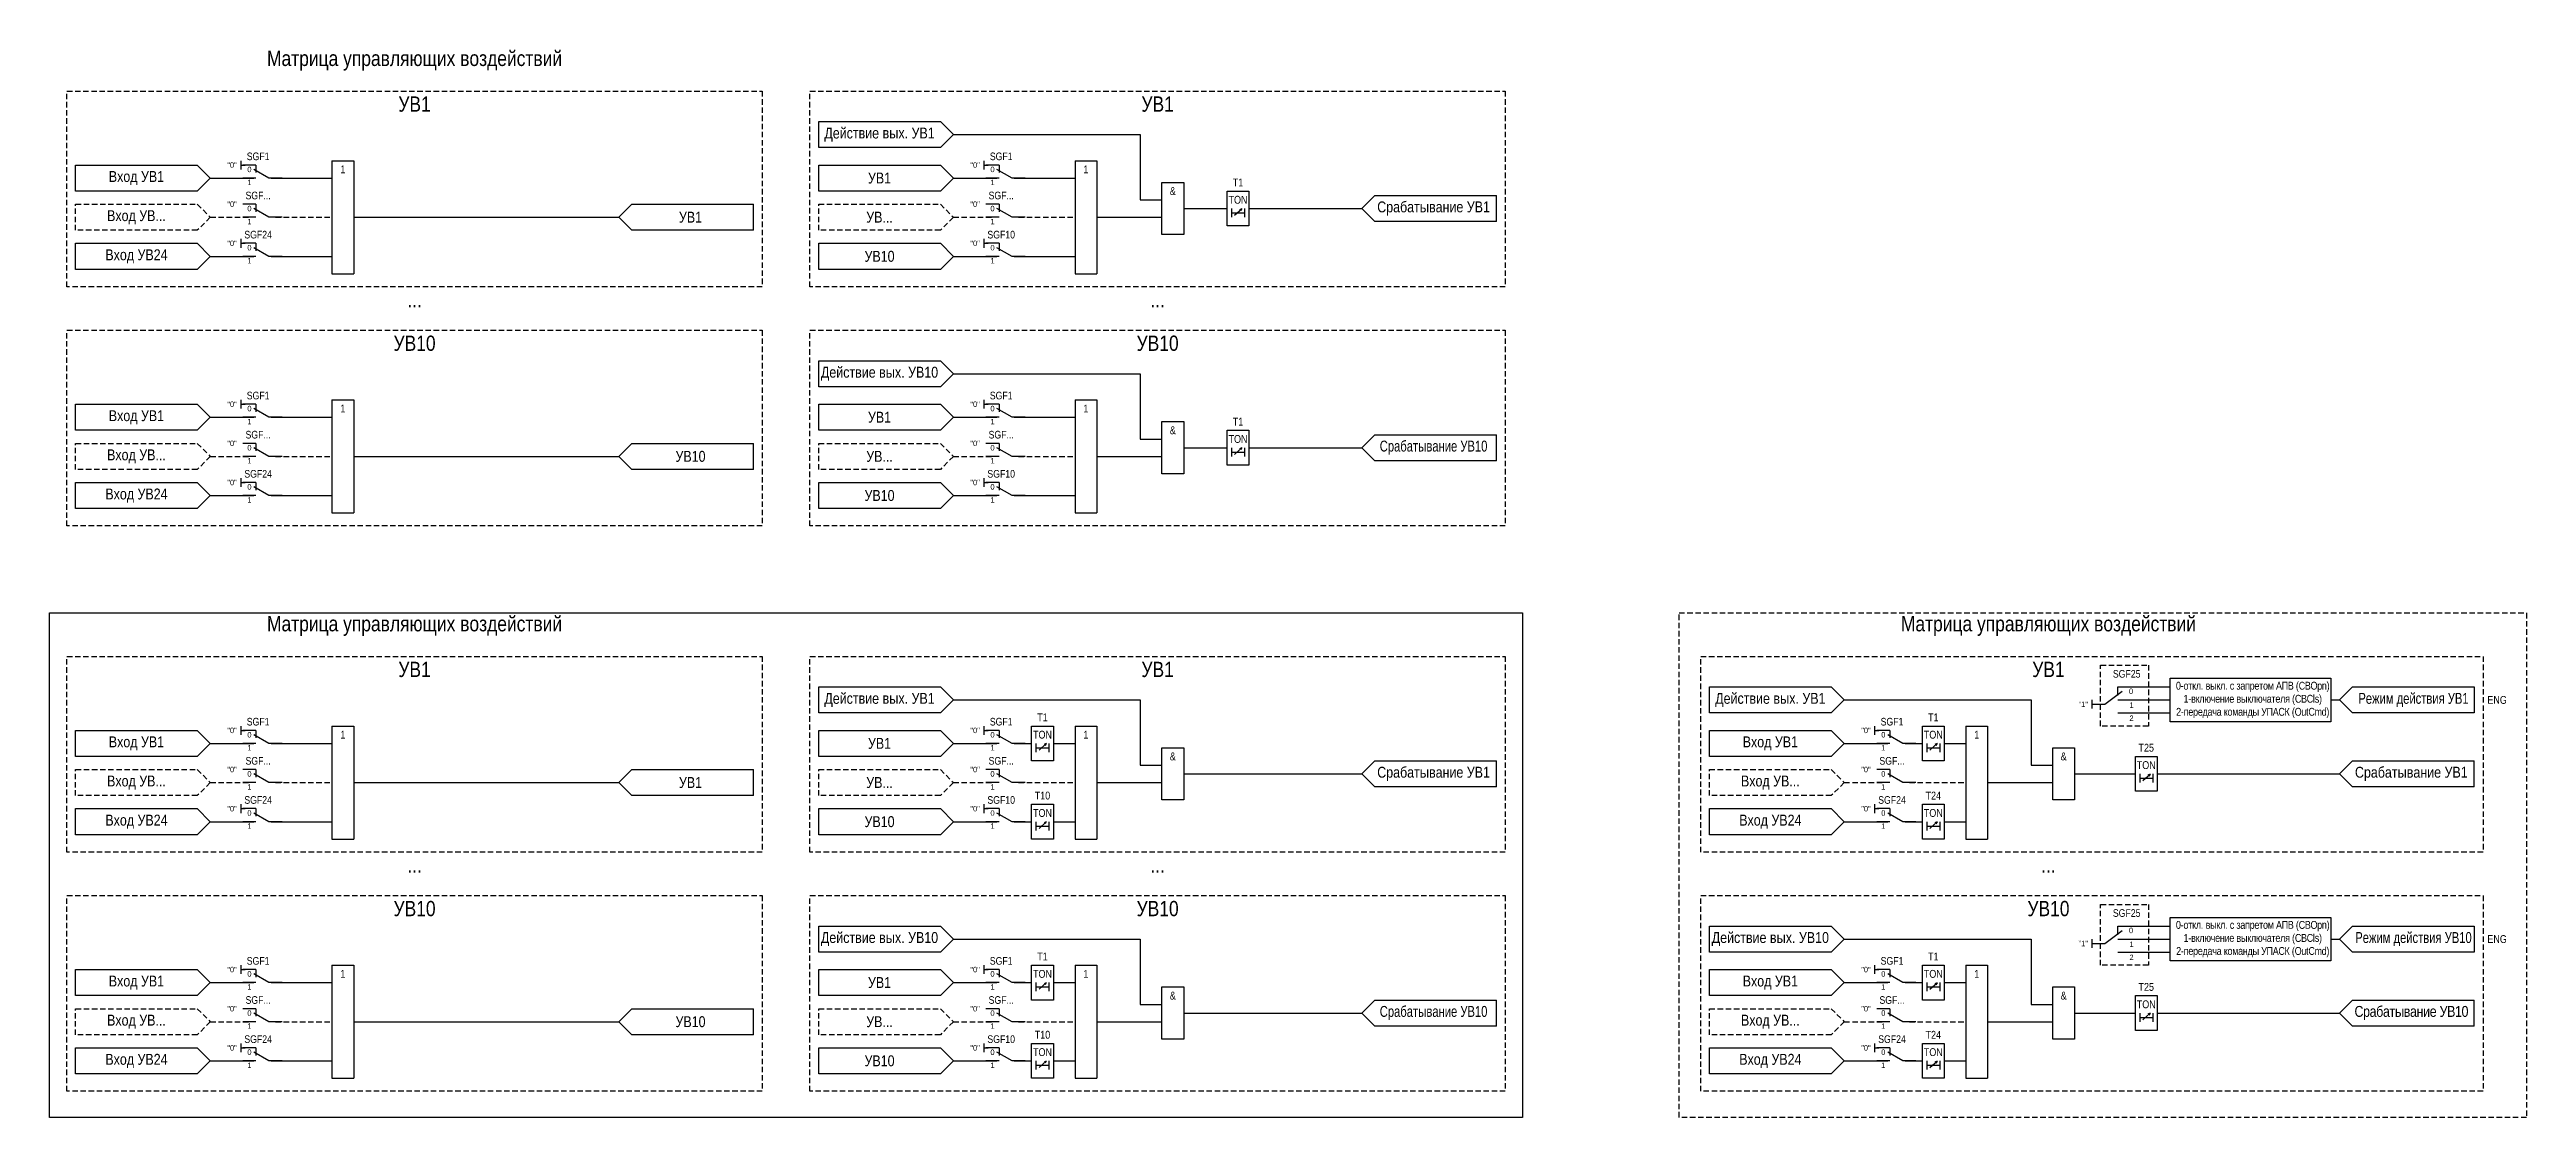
# Model space of a CAD drawing. Header units: millimetres. Extents: x -6343 to 676, y -1039 to 887.
# Drawn here: x -2788 to -2218, y 470 to 716 of the extents above; entities that cross this region are included whole.
import ezdxf
from ezdxf.enums import TextEntityAlignment as Align

# ---------------------------------------------------------------- set-up
doc = ezdxf.new("R2010")
doc.units = ezdxf.units.MM
doc.linetypes.add('штриховая2', pattern=[0.375, 0.25, -0.125])
doc.layers.add('Основная', color=7, linetype='Continuous')
doc.styles.add('2.5_Gost_RD', font='ARIALN.TTF', dxfattribs={"height": 2.5})
doc.styles.add('3.5_Gost_RD', font='ARIALN.TTF', dxfattribs={"height": 3.5})
doc.styles.add('Вывод', font='ARIALN.TTF', dxfattribs={"height": 2.5})
doc.styles.add('Компонент', font='ARIALN.TTF', dxfattribs={"height": 3.5})

msp = doc.modelspace()

# ---------------------------------------------------------------- texts
at = {"color": 30, "ltscale": 100, "char_height": 3.5, "attachment_point": 5, "style": '3.5_Gost_RD'}
for s, insert, width in [('Матрица управляющих воздействий', (-2704, 713), 168), ('УВ1', (-2704, 703), 160), ('УВ1', (-2533, 703), 160), ('...', (-2704, 658), 160), ('...', (-2533, 658), 160), ('УВ10', (-2704, 648), 160), ('УВ10', (-2533, 648), 160), ('Матрица управляющих воздействий', (-2704, 583), 168), ('Матрица управляющих воздействий', (-2328, 583), 168), ('УВ1', (-2704, 573), 160), ('УВ1', (-2533, 573), 160), ('УВ1', (-2328, 573), 160), ('...', (-2704, 528), 160), ('...', (-2533, 528), 160), ('...', (-2328, 528), 160), ('УВ10', (-2704, 518), 160), ('УВ10', (-2533, 518), 160), ('УВ10', (-2328, 518), 160)]:
    msp.add_mtext(s, dxfattribs=dict(at, insert=insert, width=width))
at = {"color": 0, "ltscale": 100, "char_height": 2.5, "width": 28, "attachment_point": 5, "style": '2.5_Gost_RD'}
for s, insert in [('{\\C256;Действие вых. УВ1}', (-2597, 696)), ('{\\C256;Вход УВ1}', (-2768, 686)), ('{\\C256;УВ1}', (-2597, 686)), ('{\\C256;Вход УВ...}', (-2768, 677)), ('{\\C256;УВ...}', (-2597, 677)), ('{\\C256;Вход УВ24}', (-2768, 668)), ('{\\C256;УВ10}', (-2597, 668)), ('{\\C256;Действие вых. УВ10}', (-2597, 641)), ('{\\C256;Вход УВ1}', (-2768, 631)), ('{\\C256;УВ1}', (-2597, 631)), ('{\\C256;Вход УВ...}', (-2768, 622)), ('{\\C256;УВ...}', (-2597, 622)), ('{\\C256;Вход УВ24}', (-2768, 613)), ('{\\C256;УВ10}', (-2597, 613)), ('{\\C256;Действие вых. УВ1}', (-2597, 566)), ('{\\C256;Действие вых. УВ1}', (-2392, 566)), ('{\\C256;Вход УВ1}', (-2768, 556)), ('{\\C256;УВ1}', (-2597, 556)), ('{\\C256;Вход УВ1}', (-2392, 556)), ('{\\C256;Вход УВ...}', (-2768, 547)), ('{\\C256;УВ...}', (-2597, 547)), ('{\\C256;Вход УВ...}', (-2392, 547)), ('{\\C256;Вход УВ24}', (-2768, 538)), ('{\\C256;УВ10}', (-2597, 538)), ('{\\C256;Вход УВ24}', (-2392, 538)), ('{\\C256;Действие вых. УВ10}', (-2597, 511)), ('{\\C256;Действие вых. УВ10}', (-2392, 511)), ('{\\C256;Вход УВ1}', (-2768, 501)), ('{\\C256;УВ1}', (-2597, 501)), ('{\\C256;Вход УВ1}', (-2392, 501)), ('{\\C256;Вход УВ...}', (-2768, 492)), ('{\\C256;УВ...}', (-2597, 492)), ('{\\C256;Вход УВ...}', (-2392, 492)), ('{\\C256;Вход УВ24}', (-2768, 483)), ('{\\C256;Вход УВ24}', (-2392, 483)), ('{\\C256;УВ10}', (-2597, 483))]:
    msp.add_mtext(s, dxfattribs=dict(at, insert=insert))
at = {"ltscale": 100, "attachment_point": 5, "style": '2.5_Gost_RD'}
for s, insert, char_height, width in [('1', (-2720.5, 688), 1.8, 5), ('1', (-2549.5, 688), 1.8, 5), ('T1', (-2514.5, 685), 1.8, 5), ('&', (-2529.5, 683), 1.8, 5), ('TON', (-2514.5, 681), 1.8, 5), ('Срабатывание УВ1', (-2469.5, 679), 2.5, 27), ('УВ1', (-2640.5, 677), 2.5, 27), ('1', (-2720.5, 633), 1.8, 5), ('1', (-2549.5, 633), 1.8, 5), ('&', (-2529.5, 628), 1.8, 5), ('T1', (-2514.5, 630), 1.8, 5), ('УВ10', (-2640.5, 622), 2.5, 27), ('TON', (-2514.5, 626), 1.8, 5), ('{\\W0.9;Срабатывание УВ10}', (-2469.5, 624), 2.5, 27), ('{\\T0.95;0-откл. выкл. с запретом АПВ (CBOpn)\\P1-включение выключателя (CBCls)}\\P{\\T0.95;2-передача команды УПАСК (OutCmd)}', (-2281, 566), 1.8, 36), ('{\\W0.9;Режим действия УВ1}', (-2244, 566), 2.5, 27), ('ENG', (-2224.75, 566), 1.8, 7.5), ('1', (-2720.5, 558), 1.8, 5), ('TON', (-2559.5, 558), 1.8, 5), ('T1', (-2559.5, 562), 1.8, 5), ('1', (-2549.5, 558), 1.8, 5), ('TON', (-2354.5, 558), 1.8, 5), ('T1', (-2354.5, 562), 1.8, 5), ('1', (-2344.5, 558), 1.8, 5), ('&', (-2529.5, 553), 1.8, 5), ('&', (-2324.5, 553), 1.8, 5), ('T25', (-2305.5, 555), 1.8, 5), ('УВ1', (-2640.5, 547), 2.5, 27), ('Срабатывание УВ1', (-2469.5, 549), 2.5, 27), ('TON', (-2305.5, 551), 1.8, 5), ('Срабатывание УВ1', (-2244.5, 549), 2.5, 27), ('T10', (-2559.5, 544), 1.8, 5), ('T24', (-2354.5, 544), 1.8, 5), ('TON', (-2559.5, 540), 1.8, 5), ('TON', (-2354.5, 540), 1.8, 5), ('{\\T0.95;0-откл. выкл. с запретом АПВ (CBOpn)\\P1-включение выключателя (CBCls)}\\P{\\T0.95;2-передача команды УПАСК (OutCmd)}', (-2281, 511), 1.8, 36), ('T1', (-2559.5, 507), 1.8, 5), ('T1', (-2354.5, 507), 1.8, 5), ('{\\W0.9;Режим действия УВ10}', (-2244, 511), 2.5, 27), ('ENG', (-2224.75, 511), 1.8, 7.5), ('1', (-2720.5, 503), 1.8, 5), ('TON', (-2559.5, 503), 1.8, 5), ('1', (-2549.5, 503), 1.8, 5), ('TON', (-2354.5, 503), 1.8, 5), ('1', (-2344.5, 503), 1.8, 5), ('&', (-2529.5, 498), 1.8, 5), ('&', (-2324.5, 498), 1.8, 5), ('TON', (-2305.5, 496), 1.8, 5), ('T25', (-2305.5, 500), 1.8, 5), ('УВ10', (-2640.5, 492), 2.5, 27), ('{\\W0.9;Срабатывание УВ10}', (-2469.5, 494), 2.5, 27), ('{\\T0.95;Срабатывание УВ10}', (-2244.5, 494), 2.5, 27), ('TON', (-2559.5, 485), 1.8, 5), ('T10', (-2559.5, 489), 1.8, 5), ('TON', (-2354.5, 485), 1.8, 5), ('T24', (-2354.5, 489), 1.8, 5)]:
    msp.add_mtext(s, dxfattribs=dict(at, insert=insert, char_height=char_height, width=width))
at = {"ltscale": 100, "char_height": 1.25, "attachment_point": 1, "style": '3.5_Gost_RD'}
for s, insert in [('1', (-2309.36, 565.43)), ('2', (-2309.36, 562.43)), ('2', (-2309.36, 507.43)), ('1', (-2309.36, 510.43))]:
    msp.add_mtext_dynamic_manual_height_columns(s, width=2, gutter_width=17.5, heights=[0], dxfattribs=dict(at, insert=insert))
at = {"layer": 'Основная'}
for tag, text, height, style, p in [('SGF25', '-S', 1.75, 'Компонент', (-2310, 572)), ('"1"', '1', 1.25, 'Вывод', (-2320, 565)), ('0', '2', 1.25, 'Вывод', (-2309, 568)), ('SGF25', '-S', 1.75, 'Компонент', (-2310, 517)), ('0', '2', 1.25, 'Вывод', (-2309, 513)), ('"1"', '1', 1.25, 'Вывод', (-2320, 510))]:
    msp.add_attdef(tag, text=text, height=height, dxfattribs=dict(at, style=style)).set_placement(p, align=Align.MIDDLE_CENTER)

# ---------------------------------------------------------------- blocks, each defined once
blk = doc.blocks.new('*U79')
at = {"layer": 'Основная', "color": 0}
blk.add_line((0, 0), (7, 4), dxfattribs=at)
at = {"layer": 'Основная', "ltscale": 0.35}
blk.add_line((6, 6), (6, 2.5), dxfattribs=at)
blk = doc.blocks.new('*U81')
at = {"layer": 'Основная', "color": 0}
for p, q in [((-3, 6), (-9, 6)), ((-3, 0), (-9, 0)), ((9, 0), (3, 0))]:
    blk.add_line(p, q, dxfattribs=at)
at = {"layer": 'Основная', "ltscale": 0.25, "xscale": -1}
blk.add_blockref('*U79', (3, 0), dxfattribs=at)
at = {"layer": 'Основная'}
for tag, height, style, p in [('ОУ', 3.5, 'Компонент', (-2, 10)), ('В1', 2.5, 'Вывод', (-14, 6)), ('В2', 2.5, 'Вывод', (-6, 4)), ('В3', 2.5, 'Вывод', (-6, -2))]:
    blk.add_attdef(tag, text='', height=height, dxfattribs=dict(at, style=style)).set_placement(p, align=Align.MIDDLE_CENTER)

# ---------------------------------------------------------------- linework, layer by layer
at = {"ltscale": 100}
for p, q in [((-2611, 699), (-2583, 699)), ((-2583, 699), (-2580, 696)), ((-2580, 696), (-2583, 693)), ((-2580, 696), (-2537, 696)), ((-2537, 696), (-2537, 681)), ((-2744, 690), (-2744, 688)), ((-2723, 690), (-2718, 690)), ((-2723, 690), (-2723, 664)), ((-2718, 690), (-2718, 664)), ((-2583, 693), (-2611, 693)), ((-2573, 690), (-2573, 688)), ((-2552, 690), (-2547, 690)), ((-2552, 690), (-2552, 664)), ((-2547, 690), (-2547, 664)), ((-2782, 689), (-2754, 689)), ((-2754, 689), (-2751, 686)), ((-2751, 686), (-2754, 683)), ((-2751, 686), (-2741, 686)), ((-2744, 689), (-2743, 689)), ((-2737, 686), (-2723, 686)), ((-2611, 689), (-2583, 689)), ((-2583, 689), (-2580, 686)), ((-2580, 686), (-2583, 683)), ((-2580, 686), (-2570, 686)), ((-2573, 689), (-2572, 689)), ((-2566, 686), (-2552, 686)), ((-2754, 683), (-2782, 683)), ((-2654, 680), (-2657, 677)), ((-2654, 680), (-2626, 680)), ((-2626, 674), (-2626, 680)), ((-2583, 683), (-2611, 683)), ((-2537, 681), (-2532, 681)), ((-2527, 679), (-2517, 679)), ((-2512, 679), (-2486, 679)), ((-2483, 682), (-2486, 679)), ((-2486, 679), (-2483, 676)), ((-2483, 682), (-2455, 682)), ((-2455, 676), (-2455, 682)), ((-2718, 677), (-2657, 677)), ((-2657, 677), (-2654, 674)), ((-2626, 674), (-2654, 674)), ((-2547, 677), (-2532, 677)), ((-2455, 676), (-2483, 676)), ((-2782, 671), (-2754, 671)), ((-2754, 671), (-2751, 668)), ((-2751, 668), (-2754, 665)), ((-2751, 668), (-2741, 668)), ((-2744, 672), (-2744, 670)), ((-2744, 671), (-2743, 671)), ((-2737, 668), (-2723, 668)), ((-2611, 671), (-2583, 671)), ((-2583, 671), (-2580, 668)), ((-2580, 668), (-2583, 665)), ((-2580, 668), (-2570, 668)), ((-2573, 672), (-2573, 670)), ((-2573, 671), (-2572, 671)), ((-2566, 668), (-2552, 668)), ((-2754, 665), (-2782, 665)), ((-2723, 664), (-2718, 664)), ((-2583, 665), (-2611, 665)), ((-2552, 664), (-2547, 664)), ((-2611, 644), (-2583, 644)), ((-2583, 644), (-2580, 641)), ((-2580, 641), (-2583, 638)), ((-2580, 641), (-2537, 641)), ((-2537, 641), (-2537, 626)), ((-2782, 634), (-2754, 634)), ((-2754, 634), (-2751, 631)), ((-2744, 635), (-2744, 633)), ((-2744, 634), (-2743, 634)), ((-2723, 635), (-2718, 635)), ((-2723, 635), (-2723, 609)), ((-2718, 635), (-2718, 609)), ((-2583, 638), (-2611, 638)), ((-2611, 634), (-2583, 634)), ((-2583, 634), (-2580, 631)), ((-2573, 635), (-2573, 633)), ((-2573, 634), (-2572, 634)), ((-2552, 635), (-2547, 635)), ((-2552, 635), (-2552, 609)), ((-2547, 635), (-2547, 609)), ((-2754, 628), (-2782, 628)), ((-2751, 631), (-2754, 628)), ((-2751, 631), (-2741, 631)), ((-2737, 631), (-2723, 631)), ((-2583, 628), (-2611, 628)), ((-2580, 631), (-2583, 628)), ((-2580, 631), (-2570, 631)), ((-2566, 631), (-2552, 631)), ((-2483, 627), (-2486, 624)), ((-2483, 627), (-2455, 627)), ((-2455, 621), (-2455, 627)), ((-2718, 622), (-2657, 622)), ((-2654, 625), (-2657, 622)), ((-2657, 622), (-2654, 619)), ((-2654, 625), (-2626, 625)), ((-2626, 619), (-2626, 625)), ((-2547, 622), (-2532, 622)), ((-2537, 626), (-2532, 626)), ((-2527, 624), (-2517, 624)), ((-2512, 624), (-2486, 624)), ((-2486, 624), (-2483, 621)), ((-2782, 616), (-2754, 616)), ((-2754, 616), (-2751, 613)), ((-2744, 617), (-2744, 615)), ((-2744, 616), (-2743, 616)), ((-2626, 619), (-2654, 619)), ((-2611, 616), (-2583, 616)), ((-2583, 616), (-2580, 613)), ((-2573, 617), (-2573, 615)), ((-2573, 616), (-2572, 616)), ((-2455, 621), (-2483, 621)), ((-2754, 610), (-2782, 610)), ((-2751, 613), (-2754, 610)), ((-2751, 613), (-2741, 613)), ((-2737, 613), (-2723, 613)), ((-2583, 610), (-2611, 610)), ((-2580, 613), (-2583, 610)), ((-2580, 613), (-2570, 613)), ((-2566, 613), (-2552, 613)), ((-2723, 609), (-2718, 609)), ((-2552, 609), (-2547, 609)), ((-2611, 569), (-2583, 569)), ((-2583, 569), (-2580, 566)), ((-2580, 566), (-2583, 563)), ((-2580, 566), (-2537, 566)), ((-2537, 566), (-2537, 551)), ((-2406, 569), (-2378, 569)), ((-2378, 569), (-2375, 566)), ((-2375, 566), (-2378, 563)), ((-2375, 566), (-2332, 566)), ((-2332, 566), (-2332, 551)), ((-2318, 566), (-2318, 564)), ((-2318, 565), (-2315, 565)), ((-2315, 565), (-2311, 568)), ((-2312, 567), (-2312, 569)), ((-2312, 569), (-2300, 569)), ((-2312, 566), (-2300, 566)), ((-2258, 569), (-2261, 566)), ((-2261, 566), (-2258, 563)), ((-2258, 569), (-2230, 569)), ((-2782, 559), (-2754, 559)), ((-2754, 559), (-2751, 556)), ((-2744, 560), (-2744, 558)), ((-2744, 559), (-2743, 559)), ((-2723, 560), (-2718, 560)), ((-2723, 560), (-2723, 534)), ((-2718, 560), (-2718, 534)), ((-2583, 563), (-2611, 563)), ((-2611, 559), (-2583, 559)), ((-2583, 559), (-2580, 556)), ((-2573, 560), (-2573, 558)), ((-2573, 559), (-2572, 559)), ((-2552, 560), (-2547, 560)), ((-2552, 560), (-2552, 534)), ((-2547, 560), (-2547, 534)), ((-2378, 563), (-2406, 563)), ((-2406, 559), (-2378, 559)), ((-2378, 559), (-2375, 556)), ((-2368, 560), (-2368, 558)), ((-2368, 559), (-2367, 559)), ((-2347, 560), (-2342, 560)), ((-2347, 560), (-2347, 534)), ((-2342, 560), (-2342, 534)), ((-2312, 563), (-2300, 563)), ((-2230, 563), (-2258, 563)), ((-2754, 553), (-2782, 553)), ((-2751, 556), (-2754, 553)), ((-2751, 556), (-2741, 556)), ((-2737, 556), (-2723, 556)), ((-2583, 553), (-2611, 553)), ((-2580, 556), (-2583, 553)), ((-2580, 556), (-2570, 556)), ((-2566, 556), (-2562, 556)), ((-2557, 556), (-2552, 556)), ((-2378, 553), (-2406, 553)), ((-2375, 556), (-2378, 553)), ((-2375, 556), (-2365, 556)), ((-2361, 556), (-2357, 556)), ((-2352, 556), (-2347, 556)), ((-2654, 550), (-2657, 547)), ((-2654, 550), (-2626, 550)), ((-2626, 544), (-2626, 550)), ((-2537, 551), (-2532, 551)), ((-2527, 549), (-2486, 549)), ((-2483, 552), (-2486, 549)), ((-2486, 549), (-2483, 546)), ((-2483, 552), (-2455, 552)), ((-2455, 546), (-2455, 552)), ((-2332, 551), (-2327, 551)), ((-2322, 549), (-2308, 549)), ((-2303, 549), (-2261, 549)), ((-2258, 552), (-2261, 549)), ((-2261, 549), (-2258, 546)), ((-2258, 552), (-2230, 552)), ((-2230, 546), (-2230, 552)), ((-2744, 542), (-2744, 540)), ((-2718, 547), (-2657, 547)), ((-2657, 547), (-2654, 544)), ((-2626, 544), (-2654, 544)), ((-2573, 542), (-2573, 540)), ((-2547, 547), (-2532, 547)), ((-2455, 546), (-2483, 546)), ((-2368, 542), (-2368, 540)), ((-2342, 547), (-2327, 547)), ((-2230, 546), (-2258, 546)), ((-2782, 541), (-2754, 541)), ((-2754, 541), (-2751, 538)), ((-2751, 538), (-2754, 535)), ((-2751, 538), (-2741, 538)), ((-2744, 541), (-2743, 541)), ((-2737, 538), (-2723, 538)), ((-2611, 541), (-2583, 541)), ((-2583, 541), (-2580, 538)), ((-2580, 538), (-2583, 535)), ((-2580, 538), (-2570, 538)), ((-2573, 541), (-2572, 541)), ((-2566, 538), (-2562, 538)), ((-2557, 538), (-2552, 538)), ((-2406, 541), (-2378, 541)), ((-2378, 541), (-2375, 538)), ((-2375, 538), (-2378, 535)), ((-2375, 538), (-2365, 538)), ((-2368, 541), (-2367, 541)), ((-2361, 538), (-2357, 538)), ((-2352, 538), (-2347, 538)), ((-2754, 535), (-2782, 535)), ((-2723, 534), (-2718, 534)), ((-2583, 535), (-2611, 535)), ((-2552, 534), (-2547, 534)), ((-2378, 535), (-2406, 535)), ((-2347, 534), (-2342, 534)), ((-2611, 514), (-2583, 514)), ((-2583, 514), (-2580, 511)), ((-2406, 514), (-2378, 514)), ((-2378, 514), (-2375, 511)), ((-2315, 510), (-2311, 513)), ((-2312, 512), (-2312, 514)), ((-2312, 514), (-2300, 514)), ((-2258, 514), (-2261, 511)), ((-2258, 514), (-2230, 514)), ((-2583, 508), (-2611, 508)), ((-2580, 511), (-2583, 508)), ((-2580, 511), (-2537, 511)), ((-2537, 511), (-2537, 496)), ((-2378, 508), (-2406, 508)), ((-2375, 511), (-2378, 508)), ((-2375, 511), (-2332, 511)), ((-2332, 511), (-2332, 496)), ((-2318, 511), (-2318, 509)), ((-2318, 510), (-2315, 510)), ((-2312, 511), (-2300, 511)), ((-2312, 508), (-2300, 508)), ((-2261, 511), (-2258, 508)), ((-2230, 508), (-2258, 508)), ((-2782, 504), (-2754, 504)), ((-2754, 504), (-2751, 501)), ((-2744, 505), (-2744, 503)), ((-2744, 504), (-2743, 504)), ((-2723, 505), (-2718, 505)), ((-2723, 505), (-2723, 479)), ((-2718, 505), (-2718, 479)), ((-2611, 504), (-2583, 504)), ((-2583, 504), (-2580, 501)), ((-2573, 505), (-2573, 503)), ((-2573, 504), (-2572, 504)), ((-2552, 505), (-2547, 505)), ((-2552, 505), (-2552, 479)), ((-2547, 505), (-2547, 479)), ((-2406, 504), (-2378, 504)), ((-2378, 504), (-2375, 501)), ((-2368, 505), (-2368, 503)), ((-2368, 504), (-2367, 504)), ((-2347, 505), (-2342, 505)), ((-2347, 505), (-2347, 479)), ((-2342, 505), (-2342, 479)), ((-2754, 498), (-2782, 498)), ((-2751, 501), (-2754, 498)), ((-2751, 501), (-2741, 501)), ((-2737, 501), (-2723, 501)), ((-2583, 498), (-2611, 498)), ((-2580, 501), (-2583, 498)), ((-2580, 501), (-2570, 501)), ((-2566, 501), (-2562, 501)), ((-2557, 501), (-2552, 501)), ((-2537, 496), (-2532, 496)), ((-2483, 497), (-2486, 494)), ((-2483, 497), (-2455, 497)), ((-2455, 491), (-2455, 497)), ((-2378, 498), (-2406, 498)), ((-2375, 501), (-2378, 498)), ((-2375, 501), (-2365, 501)), ((-2361, 501), (-2357, 501)), ((-2352, 501), (-2347, 501)), ((-2332, 496), (-2327, 496)), ((-2258, 497), (-2261, 494)), ((-2258, 497), (-2230, 497)), ((-2230, 491), (-2230, 497)), ((-2718, 492), (-2657, 492)), ((-2654, 495), (-2657, 492)), ((-2657, 492), (-2654, 489)), ((-2654, 495), (-2626, 495)), ((-2626, 489), (-2626, 495)), ((-2547, 492), (-2532, 492)), ((-2527, 494), (-2486, 494)), ((-2486, 494), (-2483, 491)), ((-2455, 491), (-2483, 491)), ((-2342, 492), (-2327, 492)), ((-2322, 494), (-2308, 494)), ((-2303, 494), (-2261, 494)), ((-2261, 494), (-2258, 491)), ((-2230, 491), (-2258, 491)), ((-2782, 486), (-2754, 486)), ((-2754, 486), (-2751, 483)), ((-2744, 487), (-2744, 485)), ((-2744, 486), (-2743, 486)), ((-2626, 489), (-2654, 489)), ((-2611, 486), (-2583, 486)), ((-2583, 486), (-2580, 483)), ((-2573, 487), (-2573, 485)), ((-2573, 486), (-2572, 486)), ((-2406, 486), (-2378, 486)), ((-2378, 486), (-2375, 483)), ((-2368, 487), (-2368, 485)), ((-2368, 486), (-2367, 486)), ((-2754, 480), (-2782, 480)), ((-2751, 483), (-2754, 480)), ((-2751, 483), (-2741, 483)), ((-2737, 483), (-2723, 483)), ((-2723, 479), (-2718, 479)), ((-2583, 480), (-2611, 480)), ((-2580, 483), (-2583, 480)), ((-2580, 483), (-2570, 483)), ((-2566, 483), (-2562, 483)), ((-2557, 483), (-2552, 483)), ((-2552, 479), (-2547, 479)), ((-2378, 480), (-2406, 480)), ((-2375, 483), (-2378, 480)), ((-2375, 483), (-2365, 483)), ((-2361, 483), (-2357, 483)), ((-2352, 483), (-2347, 483)), ((-2347, 479), (-2342, 479))]:
    msp.add_line(p, q, dxfattribs=at)
at = {"linetype": 'штриховая2', "ltscale": 5}
for p, q in [((-2782, 680), (-2754, 680)), ((-2754, 680), (-2751, 677)), ((-2611, 680), (-2583, 680)), ((-2583, 680), (-2580, 677)), ((-2751, 677), (-2754, 674)), ((-2751, 677), (-2742, 677)), ((-2736, 677), (-2723, 677)), ((-2580, 677), (-2583, 674)), ((-2580, 677), (-2571, 677)), ((-2565, 677), (-2552, 677)), ((-2782, 625), (-2754, 625)), ((-2754, 625), (-2751, 622)), ((-2751, 622), (-2754, 619)), ((-2751, 622), (-2742, 622)), ((-2736, 622), (-2723, 622)), ((-2611, 625), (-2583, 625)), ((-2583, 625), (-2580, 622)), ((-2580, 622), (-2583, 619)), ((-2580, 622), (-2571, 622)), ((-2565, 622), (-2552, 622)), ((-2782, 550), (-2754, 550)), ((-2754, 550), (-2751, 547)), ((-2611, 550), (-2583, 550)), ((-2583, 550), (-2580, 547)), ((-2406, 550), (-2378, 550)), ((-2378, 550), (-2375, 547)), ((-2751, 547), (-2754, 544)), ((-2751, 547), (-2742, 547)), ((-2736, 547), (-2723, 547)), ((-2580, 547), (-2583, 544)), ((-2580, 547), (-2571, 547)), ((-2565, 547), (-2552, 547)), ((-2375, 547), (-2378, 544)), ((-2375, 547), (-2366, 547)), ((-2360, 547), (-2347, 547)), ((-2782, 495), (-2754, 495)), ((-2754, 495), (-2751, 492)), ((-2751, 492), (-2754, 489)), ((-2751, 492), (-2742, 492)), ((-2736, 492), (-2723, 492)), ((-2611, 495), (-2583, 495)), ((-2583, 495), (-2580, 492)), ((-2580, 492), (-2583, 489)), ((-2580, 492), (-2571, 492)), ((-2565, 492), (-2552, 492)), ((-2406, 495), (-2378, 495)), ((-2378, 495), (-2375, 492)), ((-2375, 492), (-2378, 489)), ((-2375, 492), (-2366, 492)), ((-2360, 492), (-2347, 492))]:
    msp.add_line(p, q, dxfattribs=at)
at = {"color": 7, "ltscale": 100}
for p, q in [((-2515.3, 677.46), (-2513.63, 678.95)), ((-2513.63, 678.95), (-2514.15, 678.73)), ((-2513.63, 678.95), (-2513.89, 678.48)), ((-2515.3, 622.46), (-2513.63, 623.95)), ((-2513.63, 623.95), (-2514.15, 623.73)), ((-2513.63, 623.95), (-2513.89, 623.48)), ((-2560.3, 554.46), (-2558.63, 555.95)), ((-2558.63, 555.95), (-2559.15, 555.73)), ((-2558.63, 555.95), (-2558.89, 555.48)), ((-2355.3, 554.46), (-2353.63, 555.95)), ((-2353.63, 555.95), (-2354.15, 555.73)), ((-2353.63, 555.95), (-2353.89, 555.48)), ((-2306.3, 547.46), (-2304.63, 548.95)), ((-2304.63, 548.95), (-2305.15, 548.73)), ((-2304.63, 548.95), (-2304.89, 548.48)), ((-2560.3, 536.46), (-2558.63, 537.95)), ((-2558.63, 537.95), (-2559.15, 537.73)), ((-2558.63, 537.95), (-2558.89, 537.48)), ((-2355.3, 536.46), (-2353.63, 537.95)), ((-2353.63, 537.95), (-2354.15, 537.73)), ((-2353.63, 537.95), (-2353.89, 537.48)), ((-2560.3, 499.46), (-2558.63, 500.95)), ((-2558.63, 500.95), (-2559.15, 500.73)), ((-2558.63, 500.95), (-2558.89, 500.48)), ((-2355.3, 499.46), (-2353.63, 500.95)), ((-2353.63, 500.95), (-2354.15, 500.73)), ((-2353.63, 500.95), (-2353.89, 500.48)), ((-2306.3, 492.46), (-2304.63, 493.95)), ((-2304.63, 493.95), (-2305.15, 493.73)), ((-2304.63, 493.95), (-2304.89, 493.48)), ((-2560.3, 481.46), (-2558.63, 482.95)), ((-2558.63, 482.95), (-2559.15, 482.73)), ((-2558.63, 482.95), (-2558.89, 482.48)), ((-2355.3, 481.46), (-2353.63, 482.95)), ((-2353.63, 482.95), (-2354.15, 482.73)), ((-2353.63, 482.95), (-2353.89, 482.48))]:
    msp.add_line(p, q, dxfattribs=at)
at = {"linetype": 'штриховая2', "ltscale": 5}
for points in [[(-2784, 706), (-2624, 706), (-2624, 661), (-2784, 661)], [(-2613, 706), (-2453, 706), (-2453, 661), (-2613, 661)], [(-2784, 651), (-2624, 651), (-2624, 606), (-2784, 606)], [(-2613, 651), (-2453, 651), (-2453, 606), (-2613, 606)], [(-2784, 576), (-2624, 576), (-2624, 531), (-2784, 531)], [(-2613, 576), (-2453, 576), (-2453, 531), (-2613, 531)], [(-2408, 576), (-2228, 576), (-2228, 531), (-2408, 531)], [(-2316, 574), (-2305, 574), (-2305, 560), (-2316, 560)], [(-2784, 521), (-2624, 521), (-2624, 476), (-2784, 476)], [(-2613, 521), (-2453, 521), (-2453, 476), (-2613, 476)], [(-2408, 521), (-2228, 521), (-2228, 476), (-2408, 476)], [(-2316, 519), (-2305, 519), (-2305, 505), (-2316, 505)]]:
    msp.add_lwpolyline(points, close=True, dxfattribs=at)
at = {"ltscale": 100}
for points in [[(-2611, 699), (-2583, 699), (-2580, 696), (-2583, 693), (-2611, 693), (-2611, 699)], [(-2782, 689), (-2754, 689), (-2751, 686), (-2754, 683), (-2782, 683), (-2782, 689)], [(-2611, 689), (-2583, 689), (-2580, 686), (-2583, 683), (-2611, 683), (-2611, 689)], [(-2516, 679), (-2516, 677)], [(-2513, 679), (-2513, 677)], [(-2516, 678), (-2513, 678)], [(-2782, 671), (-2754, 671), (-2751, 668), (-2754, 665), (-2782, 665), (-2782, 671)], [(-2611, 671), (-2583, 671), (-2580, 668), (-2583, 665), (-2611, 665), (-2611, 671)], [(-2611, 644), (-2583, 644), (-2580, 641), (-2583, 638), (-2611, 638), (-2611, 644)], [(-2782, 634), (-2754, 634), (-2751, 631), (-2754, 628), (-2782, 628), (-2782, 634)], [(-2611, 634), (-2583, 634), (-2580, 631), (-2583, 628), (-2611, 628), (-2611, 634)], [(-2516, 624), (-2516, 622)], [(-2516, 623), (-2513, 623)], [(-2513, 624), (-2513, 622)], [(-2782, 616), (-2754, 616), (-2751, 613), (-2754, 610), (-2782, 610), (-2782, 616)], [(-2611, 616), (-2583, 616), (-2580, 613), (-2583, 610), (-2611, 610), (-2611, 616)], [(-2611, 569), (-2583, 569), (-2580, 566), (-2583, 563), (-2611, 563), (-2611, 569)], [(-2406, 569), (-2378, 569), (-2375, 566), (-2378, 563), (-2406, 563), (-2406, 569)], [(-2263, 566), (-2261, 566)], [(-2261, 566), (-2258, 569), (-2230, 569), (-2230, 563), (-2258, 563), (-2261, 566)], [(-2782, 559), (-2754, 559), (-2751, 556), (-2754, 553), (-2782, 553), (-2782, 559)], [(-2611, 559), (-2583, 559), (-2580, 556), (-2583, 553), (-2611, 553), (-2611, 559)], [(-2406, 559), (-2378, 559), (-2375, 556), (-2378, 553), (-2406, 553), (-2406, 559)], [(-2561, 556), (-2561, 554)], [(-2561, 555), (-2558, 555)], [(-2558, 556), (-2558, 554)], [(-2356, 556), (-2356, 554)], [(-2356, 555), (-2353, 555)], [(-2353, 556), (-2353, 554)], [(-2307, 549), (-2307, 547)], [(-2307, 548), (-2304, 548)], [(-2304, 549), (-2304, 547)], [(-2782, 541), (-2754, 541), (-2751, 538), (-2754, 535), (-2782, 535), (-2782, 541)], [(-2611, 541), (-2583, 541), (-2580, 538), (-2583, 535), (-2611, 535), (-2611, 541)], [(-2561, 538), (-2561, 536)], [(-2561, 537), (-2558, 537)], [(-2558, 538), (-2558, 536)], [(-2406, 541), (-2378, 541), (-2375, 538), (-2378, 535), (-2406, 535), (-2406, 541)], [(-2356, 538), (-2356, 536)], [(-2356, 537), (-2353, 537)], [(-2353, 538), (-2353, 536)], [(-2611, 514), (-2583, 514), (-2580, 511), (-2583, 508), (-2611, 508), (-2611, 514)], [(-2406, 514), (-2378, 514), (-2375, 511), (-2378, 508), (-2406, 508), (-2406, 514)], [(-2261, 511), (-2258, 514), (-2230, 514), (-2230, 508), (-2258, 508), (-2261, 511)], [(-2263, 511), (-2261, 511)], [(-2782, 504), (-2754, 504), (-2751, 501), (-2754, 498), (-2782, 498), (-2782, 504)], [(-2611, 504), (-2583, 504), (-2580, 501), (-2583, 498), (-2611, 498), (-2611, 504)], [(-2406, 504), (-2378, 504), (-2375, 501), (-2378, 498), (-2406, 498), (-2406, 504)], [(-2561, 501), (-2561, 499)], [(-2561, 500), (-2558, 500)], [(-2558, 501), (-2558, 499)], [(-2356, 501), (-2356, 499)], [(-2356, 500), (-2353, 500)], [(-2353, 501), (-2353, 499)], [(-2307, 494), (-2307, 492)], [(-2307, 493), (-2304, 493)], [(-2304, 494), (-2304, 492)], [(-2782, 486), (-2754, 486), (-2751, 483), (-2754, 480), (-2782, 480), (-2782, 486)], [(-2611, 486), (-2583, 486), (-2580, 483), (-2583, 480), (-2611, 480), (-2611, 486)], [(-2406, 486), (-2378, 486), (-2375, 483), (-2378, 480), (-2406, 480), (-2406, 486)], [(-2561, 483), (-2561, 481)], [(-2561, 482), (-2558, 482)], [(-2558, 483), (-2558, 481)], [(-2356, 483), (-2356, 481)], [(-2356, 482), (-2353, 482)], [(-2353, 483), (-2353, 481)]]:
    msp.add_lwpolyline(points, dxfattribs=at)
for points in [[(-2532, 685), (-2527, 685), (-2527, 673), (-2532, 673)], [(-2517, 683), (-2512, 683), (-2512, 675), (-2517, 675)], [(-2532, 630), (-2527, 630), (-2527, 618), (-2532, 618)], [(-2517, 628), (-2512, 628), (-2512, 620), (-2517, 620)], [(-2300, 571), (-2263, 571), (-2263, 561), (-2300, 561)], [(-2562, 560), (-2557, 560), (-2557, 552), (-2562, 552)], [(-2357, 560), (-2352, 560), (-2352, 552), (-2357, 552)], [(-2532, 555), (-2527, 555), (-2527, 543), (-2532, 543)], [(-2327, 555), (-2322, 555), (-2322, 543), (-2327, 543)], [(-2308, 553), (-2303, 553), (-2303, 545), (-2308, 545)], [(-2562, 542), (-2557, 542), (-2557, 534), (-2562, 534)], [(-2357, 542), (-2352, 542), (-2352, 534), (-2357, 534)], [(-2300, 516), (-2263, 516), (-2263, 506), (-2300, 506)], [(-2562, 505), (-2557, 505), (-2557, 497), (-2562, 497)], [(-2357, 505), (-2352, 505), (-2352, 497), (-2357, 497)], [(-2532, 500), (-2527, 500), (-2527, 488), (-2532, 488)], [(-2327, 500), (-2322, 500), (-2322, 488), (-2327, 488)], [(-2308, 498), (-2303, 498), (-2303, 490), (-2308, 490)], [(-2562, 487), (-2557, 487), (-2557, 479), (-2562, 479)], [(-2357, 487), (-2352, 487), (-2352, 479), (-2357, 479)]]:
    msp.add_lwpolyline(points, close=True, dxfattribs=at)
at = {"linetype": 'штриховая2', "ltscale": 5}
for points in [[(-2782, 680), (-2754, 680), (-2751, 677), (-2754, 674), (-2782, 674), (-2782, 680)], [(-2611, 680), (-2583, 680), (-2580, 677), (-2583, 674), (-2611, 674), (-2611, 680)], [(-2782, 625), (-2754, 625), (-2751, 622), (-2754, 619), (-2782, 619), (-2782, 625)], [(-2611, 625), (-2583, 625), (-2580, 622), (-2583, 619), (-2611, 619), (-2611, 625)], [(-2782, 550), (-2754, 550), (-2751, 547), (-2754, 544), (-2782, 544), (-2782, 550)], [(-2611, 550), (-2583, 550), (-2580, 547), (-2583, 544), (-2611, 544), (-2611, 550)], [(-2406, 550), (-2378, 550), (-2375, 547), (-2378, 544), (-2406, 544), (-2406, 550)], [(-2782, 495), (-2754, 495), (-2751, 492), (-2754, 489), (-2782, 489), (-2782, 495)], [(-2611, 495), (-2583, 495), (-2580, 492), (-2583, 489), (-2611, 489), (-2611, 495)], [(-2406, 495), (-2378, 495), (-2375, 492), (-2378, 489), (-2406, 489), (-2406, 495)]]:
    msp.add_lwpolyline(points, dxfattribs=at)
at = {"color": 2, "ltscale": 5}
msp.add_lwpolyline([(-2788, 586), (-2449, 586), (-2449, 470), (-2788, 470)], close=True, dxfattribs=at)
at = {"color": 2, "linetype": 'штриховая2', "ltscale": 5}
msp.add_lwpolyline([(-2413, 586), (-2218, 586), (-2218, 470), (-2413, 470)], close=True, dxfattribs=at)

# ---------------------------------------------------------------- block references
at = {"layer": 'Основная', "ltscale": 0.25, "xscale": 0.5, "yscale": 0.5, "zscale": 0.5}
for p, values in [((-2739, 686), {'ОУ': 'SGF1', 'В1': '"0"', 'В2': '0', 'В3': '1'}), ((-2568, 686), {'ОУ': 'SGF1', 'В1': '"0"', 'В2': '0', 'В3': '1'}), ((-2739, 677), {'ОУ': 'SGF...', 'В1': '"0"', 'В2': '0', 'В3': '1'}), ((-2568, 677), {'ОУ': 'SGF...', 'В1': '"0"', 'В2': '0', 'В3': '1'}), ((-2739, 668), {'ОУ': 'SGF24', 'В1': '"0"', 'В2': '0', 'В3': '1'}), ((-2568, 668), {'ОУ': 'SGF10', 'В1': '"0"', 'В2': '0', 'В3': '1'}), ((-2739, 631), {'ОУ': 'SGF1', 'В1': '"0"', 'В2': '0', 'В3': '1'}), ((-2568, 631), {'ОУ': 'SGF1', 'В1': '"0"', 'В2': '0', 'В3': '1'}), ((-2739, 622), {'ОУ': 'SGF...', 'В1': '"0"', 'В2': '0', 'В3': '1'}), ((-2568, 622), {'ОУ': 'SGF...', 'В1': '"0"', 'В2': '0', 'В3': '1'}), ((-2739, 613), {'ОУ': 'SGF24', 'В1': '"0"', 'В2': '0', 'В3': '1'}), ((-2568, 613), {'ОУ': 'SGF10', 'В1': '"0"', 'В2': '0', 'В3': '1'}), ((-2739, 556), {'ОУ': 'SGF1', 'В1': '"0"', 'В2': '0', 'В3': '1'}), ((-2568, 556), {'ОУ': 'SGF1', 'В1': '"0"', 'В2': '0', 'В3': '1'}), ((-2363, 556), {'ОУ': 'SGF1', 'В1': '"0"', 'В2': '0', 'В3': '1'}), ((-2739, 547), {'ОУ': 'SGF...', 'В1': '"0"', 'В2': '0', 'В3': '1'}), ((-2568, 547), {'ОУ': 'SGF...', 'В1': '"0"', 'В2': '0', 'В3': '1'}), ((-2363, 547), {'ОУ': 'SGF...', 'В1': '"0"', 'В2': '0', 'В3': '1'}), ((-2739, 538), {'ОУ': 'SGF24', 'В1': '"0"', 'В2': '0', 'В3': '1'}), ((-2568, 538), {'ОУ': 'SGF10', 'В1': '"0"', 'В2': '0', 'В3': '1'}), ((-2363, 538), {'ОУ': 'SGF24', 'В1': '"0"', 'В2': '0', 'В3': '1'}), ((-2739, 501), {'ОУ': 'SGF1', 'В1': '"0"', 'В2': '0', 'В3': '1'}), ((-2568, 501), {'ОУ': 'SGF1', 'В1': '"0"', 'В2': '0', 'В3': '1'}), ((-2363, 501), {'ОУ': 'SGF1', 'В1': '"0"', 'В2': '0', 'В3': '1'}), ((-2739, 492), {'ОУ': 'SGF...', 'В1': '"0"', 'В2': '0', 'В3': '1'}), ((-2568, 492), {'ОУ': 'SGF...', 'В1': '"0"', 'В2': '0', 'В3': '1'}), ((-2363, 492), {'ОУ': 'SGF...', 'В1': '"0"', 'В2': '0', 'В3': '1'}), ((-2739, 483), {'ОУ': 'SGF24', 'В1': '"0"', 'В2': '0', 'В3': '1'}), ((-2568, 483), {'ОУ': 'SGF10', 'В1': '"0"', 'В2': '0', 'В3': '1'}), ((-2363, 483), {'ОУ': 'SGF24', 'В1': '"0"', 'В2': '0', 'В3': '1'})]:
    msp.add_blockref('*U81', p, dxfattribs=at).add_auto_attribs(values)

msp.set_redraw_order([(e.dxf.handle, doc.entitydb.next_handle()) for e in msp.query("TEXT MTEXT ATTDEF DIMENSION ARC_DIMENSION")])  # texts and dimensions are drawn at this point

doc.saveas('drawing.dxf')
